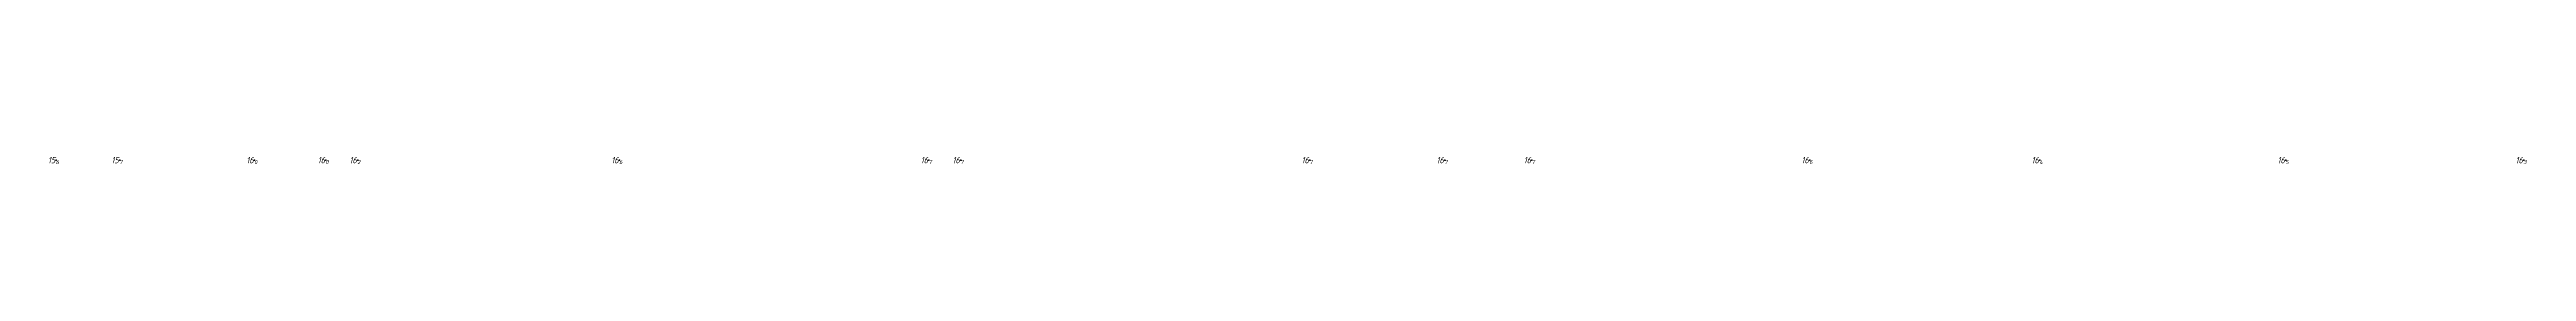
# Model space of a CAD drawing. Header units: metres. Extents: x 555406 to 556003, y 5031197 to 5031451.
# Drawn here: x 555411.2 to 555723.3, y 5031284.5 to 5031285.4 of the extents above; entities that cross this region are included whole.
import ezdxf
from ezdxf.enums import TextEntityAlignment as Align

# ---------------------------------------------------------------- set-up
doc = ezdxf.new("R2010")
doc.units = ezdxf.units.M
doc.layers.add('DEPTHS_TEXT', color=7, linetype='Continuous')
doc.layers.add('POINTS', color=8, linetype='Continuous')
doc.styles.add('ISO', font='iso')

msp = doc.modelspace()

# ---------------------------------------------------------------- texts
at = {"layer": 'DEPTHS_TEXT', "linetype": 'Continuous', "style": 'ISO', "oblique": 15}
for s, p in [('15', (555411.87, 5031285)), ('15', (555419.87, 5031285)), ('16', (555436.87, 5031285)), ('16', (555445.87, 5031285)), ('16', (555449.87, 5031285)), ('16', (555482.87, 5031285)), ('16', (555521.87, 5031285)), ('16', (555525.87, 5031285)), ('16', (555569.87, 5031285)), ('16', (555586.87, 5031285)), ('16', (555597.87, 5031285)), ('16', (555632.87, 5031285)), ('16', (555661.87, 5031285)), ('16', (555692.87, 5031285)), ('16', (555722.87, 5031285))]:
    msp.add_text(s, height=0.8, dxfattribs=at).set_placement(p, align=Align.MIDDLE_RIGHT)
for s, p in [('6', (555411.95, 5031285)), ('7', (555419.95, 5031285)), ('0', (555436.95, 5031285)), ('0', (555445.95, 5031285)), ('2', (555449.95, 5031285)), ('6', (555482.95, 5031285)), ('7', (555521.95, 5031285)), ('7', (555525.95, 5031285)), ('7', (555569.95, 5031285)), ('7', (555586.95, 5031285)), ('7', (555597.95, 5031285)), ('6', (555632.95, 5031285)), ('4', (555661.95, 5031285)), ('5', (555692.95, 5031285)), ('3', (555722.95, 5031285))]:
    msp.add_text(s, height=0.5, dxfattribs=at).set_placement(p, align=Align.TOP_LEFT)

# ---------------------------------------------------------------- linework, layer by layer
at = {"layer": 'POINTS', "linetype": 'Continuous'}
for p in [(555412, 5031285, 15.6), (555420, 5031285, 15.7), (555437, 5031285, 16), (555446, 5031285, 16), (555450, 5031285, 16.2), (555483, 5031285, 16.6), (555522, 5031285, 16.7), (555526, 5031285, 16.7), (555570, 5031285, 16.7), (555587, 5031285, 16.7), (555598, 5031285, 16.7), (555633, 5031285, 16.6), (555662, 5031285, 16.4), (555693, 5031285, 16.5), (555723, 5031285, 16.3)]:
    msp.add_point(p, dxfattribs=at)

msp.set_redraw_order([(e.dxf.handle, doc.entitydb.next_handle()) for e in msp.query("TEXT MTEXT ATTDEF DIMENSION ARC_DIMENSION")])  # texts and dimensions are drawn at this point

doc.saveas('drawing.dxf')
